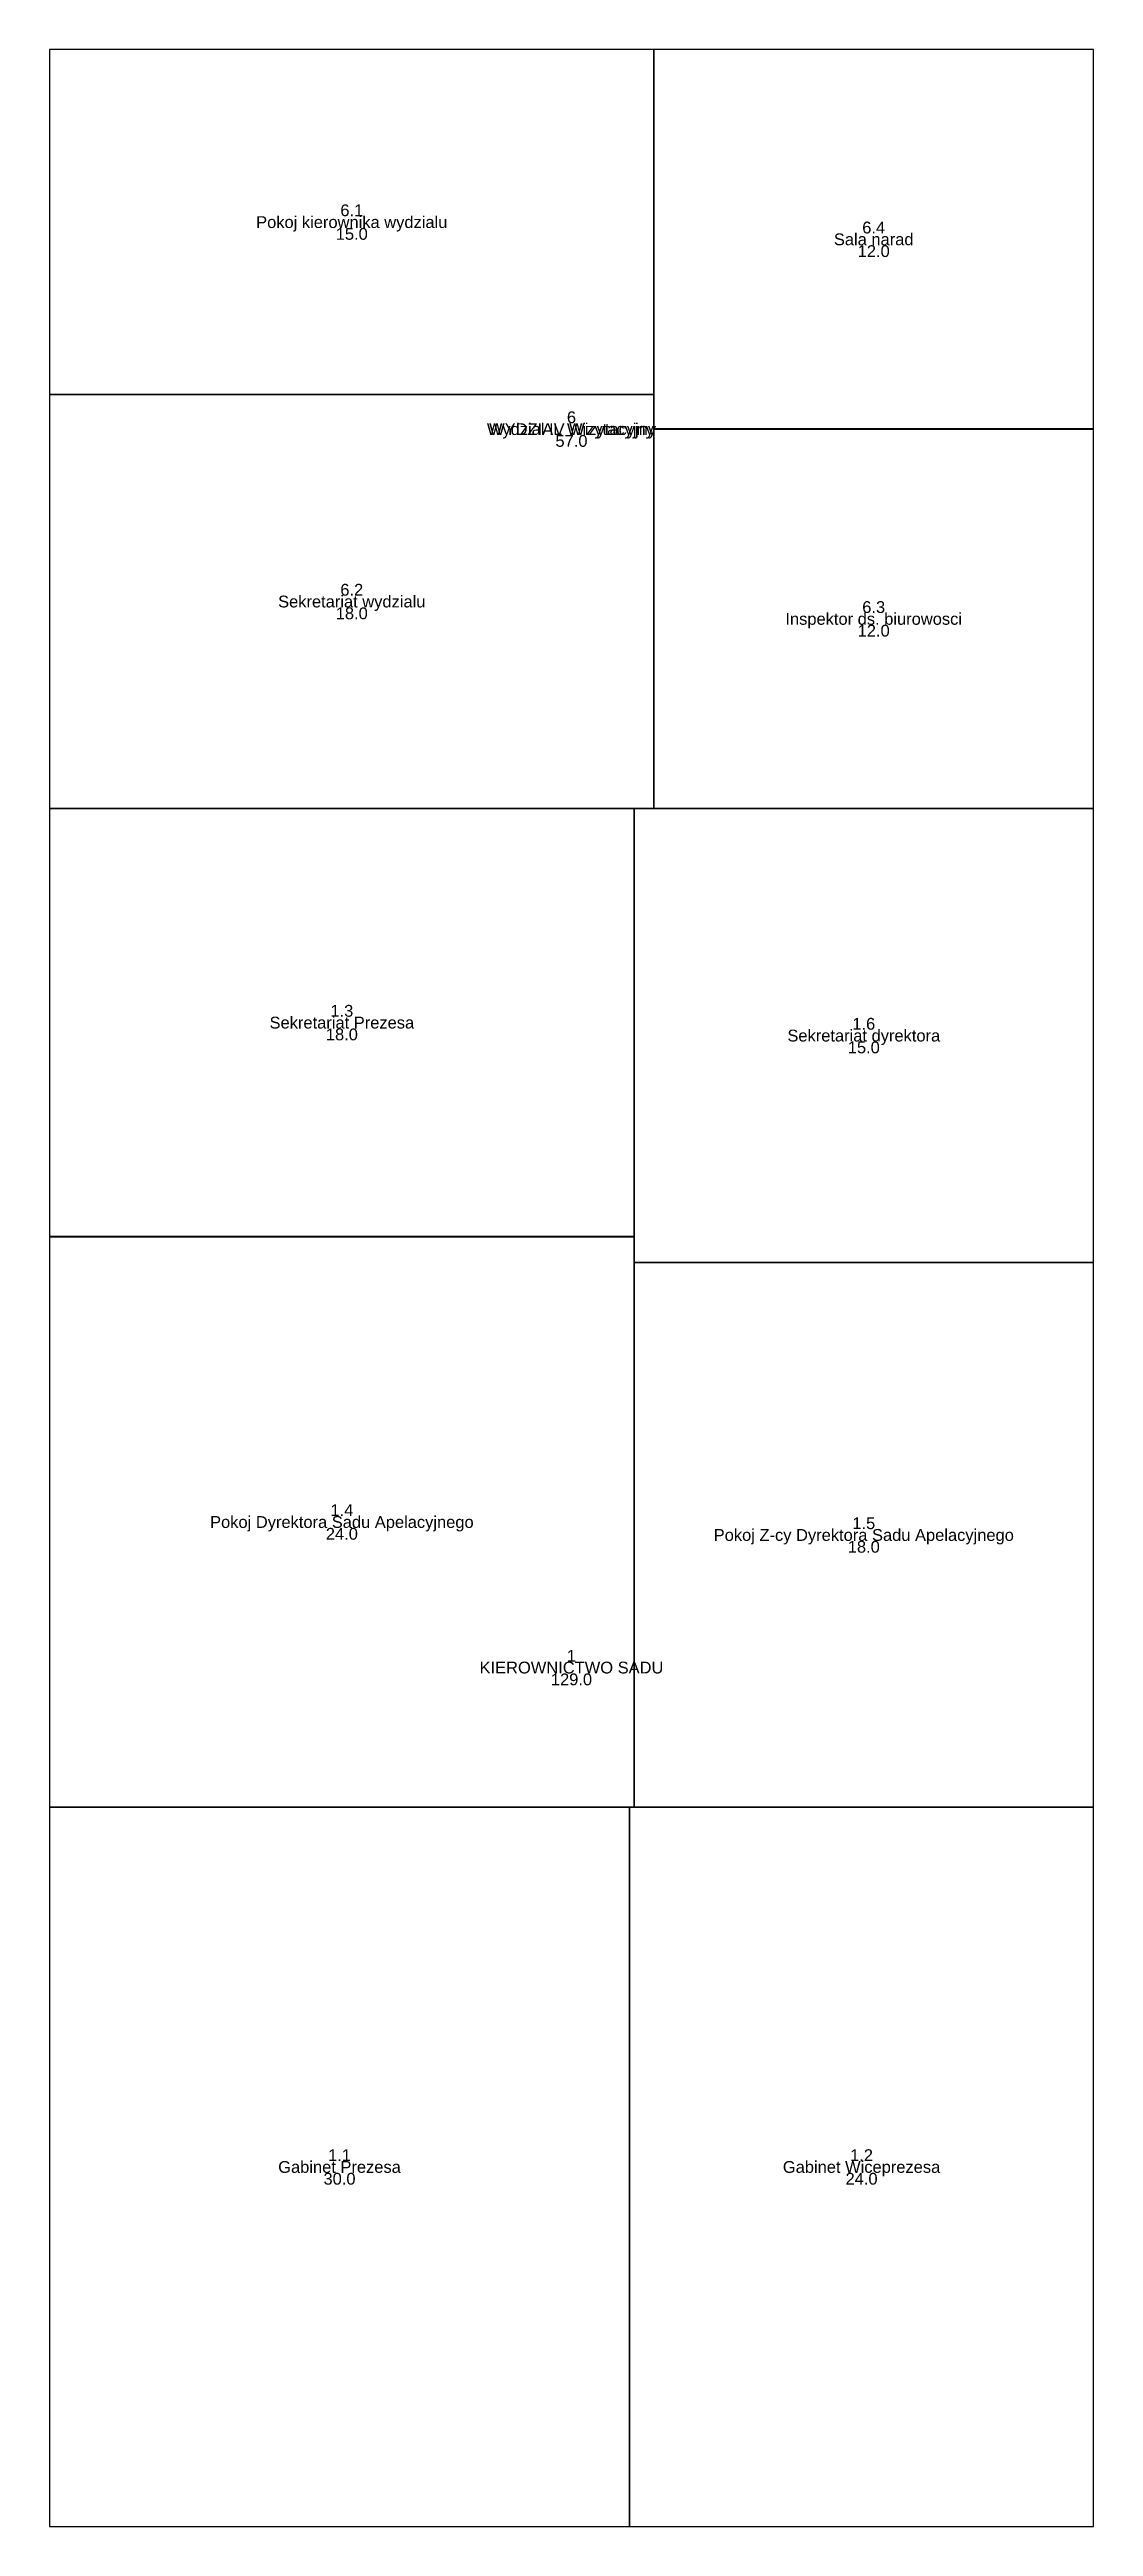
# Model space of a CAD drawing. Extents: x 0 to 217, y 0 to 21.
# Drawn here: x 208.25 to 217.1, y 0 to 21 of the extents above; entities that cross this region are included whole.
import ezdxf
from ezdxf.enums import TextEntityAlignment as Align

# ---------------------------------------------------------------- set-up
doc = ezdxf.new("R2010")
doc.units = 0
for name, color, linetype in [('PODWYDZIALY', 3, 'CONTINUOUS'), ('POMIESZCZENIA', 16, 'CONTINUOUS'), ('WYDZIALY', 2, 'CONTINUOUS')]:
    doc.layers.add(name, color=color, linetype=linetype)
doc.styles.get("Standard").update_dxf_attribs({"font": 'arial.ttf'})

# ---------------------------------------------------------------- blocks, each defined once
blk = doc.blocks.new('Area5')
at = {"color": 0}
blk.add_polyline3d([(0, 0, 0), (8.857, 0, 0), (8.857, 14.565, 0), (0, 14.565, 0), (0, 0, 0)], dxfattribs=at)
blk = doc.blocks.new('Area6')
at = {"color": 0}
blk.add_polyline3d([(0, 0, 0), (8.857, 0, 0), (8.857, 6.435, 0), (0, 6.435, 0), (0, 0, 0)], dxfattribs=at)
blk = doc.blocks.new('Area285')
at = {"color": 0}
blk.add_polyline3d([(0, 0, 0), (8.857, 0, 0), (8.857, 14.565, 0), (0, 14.565, 0), (0, 0, 0)], dxfattribs=at)
blk = doc.blocks.new('Area286')
at = {"color": 0}
blk.add_polyline3d([(0, 0, 0), (4.921, 0, 0), (4.921, 6.097, 0), (0, 6.097, 0), (0, 0, 0)], dxfattribs=at)
blk = doc.blocks.new('Area287')
at = {"color": 0}
blk.add_polyline3d([(0, 0, 0), (3.937, 0, 0), (3.937, 6.097, 0), (0, 6.097, 0), (0, 0, 0)], dxfattribs=at)
blk = doc.blocks.new('Area288')
at = {"color": 0}
blk.add_polyline3d([(0, 0, 0), (4.96, 0, 0), (4.96, 4.839, 0), (0, 4.839, 0), (0, 0, 0)], dxfattribs=at)
blk = doc.blocks.new('Area289')
at = {"color": 0}
blk.add_polyline3d([(0, 0, 0), (4.96, 0, 0), (4.96, 3.629, 0), (0, 3.629, 0), (0, 0, 0)], dxfattribs=at)
blk = doc.blocks.new('Area290')
at = {"color": 0}
blk.add_polyline3d([(0, 0, 0), (3.897, 0, 0), (3.897, 4.619, 0), (0, 4.619, 0), (0, 0, 0)], dxfattribs=at)
blk = doc.blocks.new('Area291')
at = {"color": 0}
blk.add_polyline3d([(0, 0, 0), (3.897, 0, 0), (3.897, 3.849, 0), (0, 3.849, 0), (0, 0, 0)], dxfattribs=at)
blk = doc.blocks.new('Area292')
at = {"color": 0}
blk.add_polyline3d([(0, 0, 0), (8.857, 0, 0), (8.857, 6.435, 0), (0, 6.435, 0), (0, 0, 0)], dxfattribs=at)
blk = doc.blocks.new('Area293')
at = {"color": 0}
blk.add_polyline3d([(0, 0, 0), (5.128, 0, 0), (5.128, 3.51, 0), (0, 3.51, 0), (0, 0, 0)], dxfattribs=at)
blk = doc.blocks.new('Area294')
at = {"color": 0}
blk.add_polyline3d([(0, 0, 0), (5.128, 0, 0), (5.128, 2.925, 0), (0, 2.925, 0), (0, 0, 0)], dxfattribs=at)
blk = doc.blocks.new('Area295')
at = {"color": 0}
blk.add_polyline3d([(0, 0, 0), (3.729, 0, 0), (3.729, 3.218, 0), (0, 3.218, 0), (0, 0, 0)], dxfattribs=at)
blk = doc.blocks.new('Area296')
at = {"color": 0}
blk.add_polyline3d([(0, 0, 0), (3.729, 0, 0), (3.729, 3.218, 0), (0, 3.218, 0), (0, 0, 0)], dxfattribs=at)

msp = doc.modelspace()

# ---------------------------------------------------------------- block references
at = {"layer": 'PODWYDZIALY', "color": 10}
ref = msp.add_blockref('Area292', (208.248, 14.565), dxfattribs=at)
ref.add_attrib('NAME', 'Wydzial IV Wizytacyjny', dxfattribs={"layer": '0', "color": 0, "height": 0.1}).set_placement((212.676, 17.782), align=Align.MIDDLE_CENTER)
ref.add_attrib('POW', '57.0', dxfattribs={"layer": '0', "color": 0, "height": 0.1}).set_placement((212.676, 17.682), align=Align.MIDDLE_CENTER)
ref = msp.add_blockref('Area285', (208.248, 0), dxfattribs=at)
ref.add_attrib('NAME', 'KIEROWNICTWO SADU', dxfattribs={"layer": '0', "color": 0, "height": 0.1}).set_placement((212.676, 7.282), align=Align.MIDDLE_CENTER)
ref.add_attrib('POW', '129.0', dxfattribs={"layer": '0', "color": 0, "height": 0.1}).set_placement((212.676, 7.182), align=Align.MIDDLE_CENTER)
at = {"layer": 'POMIESZCZENIA', "color": 10}
ref = msp.add_blockref('Area294', (208.248, 18.075), dxfattribs=at)
ref.add_attrib('NAME', 'Pokoj kierownika wydzialu', dxfattribs={"layer": '0', "color": 0, "height": 0.1}).set_placement((210.812, 19.537), align=Align.MIDDLE_CENTER)
ref.add_attrib('POW', '15.0', dxfattribs={"layer": '0', "color": 0, "height": 0.1}).set_placement((210.812, 19.437), align=Align.MIDDLE_CENTER)
ref.add_attrib('NR', '6.1', dxfattribs={"layer": '0', "color": 0, "height": 0.1}).set_placement((210.812, 19.637), align=Align.MIDDLE_CENTER)
ref = msp.add_blockref('Area296', (213.375, 17.782), dxfattribs=at)
ref.add_attrib('NAME', 'Sala narad', dxfattribs={"layer": '0', "color": 0, "height": 0.1}).set_placement((215.24, 19.391), align=Align.MIDDLE_CENTER)
ref.add_attrib('POW', '12.0', dxfattribs={"layer": '0', "color": 0, "height": 0.1}).set_placement((215.24, 19.291), align=Align.MIDDLE_CENTER)
ref.add_attrib('NR', '6.4', dxfattribs={"layer": '0', "color": 0, "height": 0.1}).set_placement((215.24, 19.491), align=Align.MIDDLE_CENTER)
ref = msp.add_blockref('Area293', (208.248, 14.565), dxfattribs=at)
ref.add_attrib('NAME', 'Sekretariat wydzialu', dxfattribs={"layer": '0', "color": 0, "height": 0.1}).set_placement((210.812, 16.32), align=Align.MIDDLE_CENTER)
ref.add_attrib('POW', '18.0', dxfattribs={"layer": '0', "color": 0, "height": 0.1}).set_placement((210.812, 16.22), align=Align.MIDDLE_CENTER)
ref.add_attrib('NR', '6.2', dxfattribs={"layer": '0', "color": 0, "height": 0.1}).set_placement((210.812, 16.42), align=Align.MIDDLE_CENTER)
ref = msp.add_blockref('Area295', (213.375, 14.565), dxfattribs=at)
ref.add_attrib('NAME', 'Inspektor ds. biurowosci', dxfattribs={"layer": '0', "color": 0, "height": 0.1}).set_placement((215.24, 16.173), align=Align.MIDDLE_CENTER)
ref.add_attrib('POW', '12.0', dxfattribs={"layer": '0', "color": 0, "height": 0.1}).set_placement((215.24, 16.073), align=Align.MIDDLE_CENTER)
ref.add_attrib('NR', '6.3', dxfattribs={"layer": '0', "color": 0, "height": 0.1}).set_placement((215.24, 16.273), align=Align.MIDDLE_CENTER)
ref = msp.add_blockref('Area289', (208.248, 10.935), dxfattribs=at)
ref.add_attrib('NAME', 'Sekretariat Prezesa', dxfattribs={"layer": '0', "color": 0, "height": 0.1}).set_placement((210.728, 12.75), align=Align.MIDDLE_CENTER)
ref.add_attrib('POW', '18.0', dxfattribs={"layer": '0', "color": 0, "height": 0.1}).set_placement((210.728, 12.65), align=Align.MIDDLE_CENTER)
ref.add_attrib('NR', '1.3', dxfattribs={"layer": '0', "color": 0, "height": 0.1}).set_placement((210.728, 12.85), align=Align.MIDDLE_CENTER)
ref = msp.add_blockref('Area291', (213.208, 10.716), dxfattribs=at)
ref.add_attrib('NAME', 'Sekretariat dyrektora', dxfattribs={"layer": '0', "color": 0, "height": 0.1}).set_placement((215.156, 12.64), align=Align.MIDDLE_CENTER)
ref.add_attrib('POW', '15.0', dxfattribs={"layer": '0', "color": 0, "height": 0.1}).set_placement((215.156, 12.54), align=Align.MIDDLE_CENTER)
ref.add_attrib('NR', '1.6', dxfattribs={"layer": '0', "color": 0, "height": 0.1}).set_placement((215.156, 12.74), align=Align.MIDDLE_CENTER)
ref = msp.add_blockref('Area288', (208.248, 6.097), dxfattribs=at)
ref.add_attrib('NAME', 'Pokoj Dyrektora Sadu Apelacyjnego', dxfattribs={"layer": '0', "color": 0, "height": 0.1}).set_placement((210.728, 8.516), align=Align.MIDDLE_CENTER)
ref.add_attrib('POW', '24.0', dxfattribs={"layer": '0', "color": 0, "height": 0.1}).set_placement((210.728, 8.416), align=Align.MIDDLE_CENTER)
ref.add_attrib('NR', '1.4', dxfattribs={"layer": '0', "color": 0, "height": 0.1}).set_placement((210.728, 8.616), align=Align.MIDDLE_CENTER)
ref = msp.add_blockref('Area290', (213.208, 6.097), dxfattribs=at)
ref.add_attrib('NAME', 'Pokoj Z-cy Dyrektora Sadu Apelacyjnego', dxfattribs={"layer": '0', "color": 0, "height": 0.1}).set_placement((215.156, 8.406), align=Align.MIDDLE_CENTER)
ref.add_attrib('POW', '18.0', dxfattribs={"layer": '0', "color": 0, "height": 0.1}).set_placement((215.156, 8.306), align=Align.MIDDLE_CENTER)
ref.add_attrib('NR', '1.5', dxfattribs={"layer": '0', "color": 0, "height": 0.1}).set_placement((215.156, 8.506), align=Align.MIDDLE_CENTER)
ref = msp.add_blockref('Area286', (208.248, 0), dxfattribs=at)
ref.add_attrib('NAME', 'Gabinet Prezesa', dxfattribs={"layer": '0', "color": 0, "height": 0.1}).set_placement((210.708, 3.048), align=Align.MIDDLE_CENTER)
ref.add_attrib('POW', '30.0', dxfattribs={"layer": '0', "color": 0, "height": 0.1}).set_placement((210.708, 2.948), align=Align.MIDDLE_CENTER)
ref.add_attrib('NR', '1.1', dxfattribs={"layer": '0', "color": 0, "height": 0.1}).set_placement((210.708, 3.148), align=Align.MIDDLE_CENTER)
ref = msp.add_blockref('Area287', (213.168, 0), dxfattribs=at)
ref.add_attrib('NAME', 'Gabinet Wiceprezesa', dxfattribs={"layer": '0', "color": 0, "height": 0.1}).set_placement((215.137, 3.048), align=Align.MIDDLE_CENTER)
ref.add_attrib('POW', '24.0', dxfattribs={"layer": '0', "color": 0, "height": 0.1}).set_placement((215.137, 2.948), align=Align.MIDDLE_CENTER)
ref.add_attrib('NR', '1.2', dxfattribs={"layer": '0', "color": 0, "height": 0.1}).set_placement((215.137, 3.148), align=Align.MIDDLE_CENTER)
at = {"layer": 'WYDZIALY', "color": 10}
ref = msp.add_blockref('Area6', (208.248, 14.565), dxfattribs=at)
ref.add_attrib('NAME', 'WYDZIAL Wizytacyjny', dxfattribs={"layer": '0', "color": 0, "height": 0.1}).set_placement((212.676, 17.782), align=Align.MIDDLE_CENTER)
ref.add_attrib('POW', '57.0', dxfattribs={"layer": '0', "color": 0, "height": 0.1}).set_placement((212.676, 17.682), align=Align.MIDDLE_CENTER)
ref.add_attrib('NR', '6', dxfattribs={"layer": '0', "color": 0, "height": 0.1}).set_placement((212.676, 17.882), align=Align.MIDDLE_CENTER)
ref = msp.add_blockref('Area5', (208.248, 0), dxfattribs=at)
ref.add_attrib('NAME', 'KIEROWNICTWO SADU', dxfattribs={"layer": '0', "color": 0, "height": 0.1}).set_placement((212.676, 7.282), align=Align.MIDDLE_CENTER)
ref.add_attrib('POW', '129.0', dxfattribs={"layer": '0', "color": 0, "height": 0.1}).set_placement((212.676, 7.182), align=Align.MIDDLE_CENTER)
ref.add_attrib('NR', '1', dxfattribs={"layer": '0', "color": 0, "height": 0.1}).set_placement((212.676, 7.382), align=Align.MIDDLE_CENTER)

doc.saveas('drawing.dxf')
